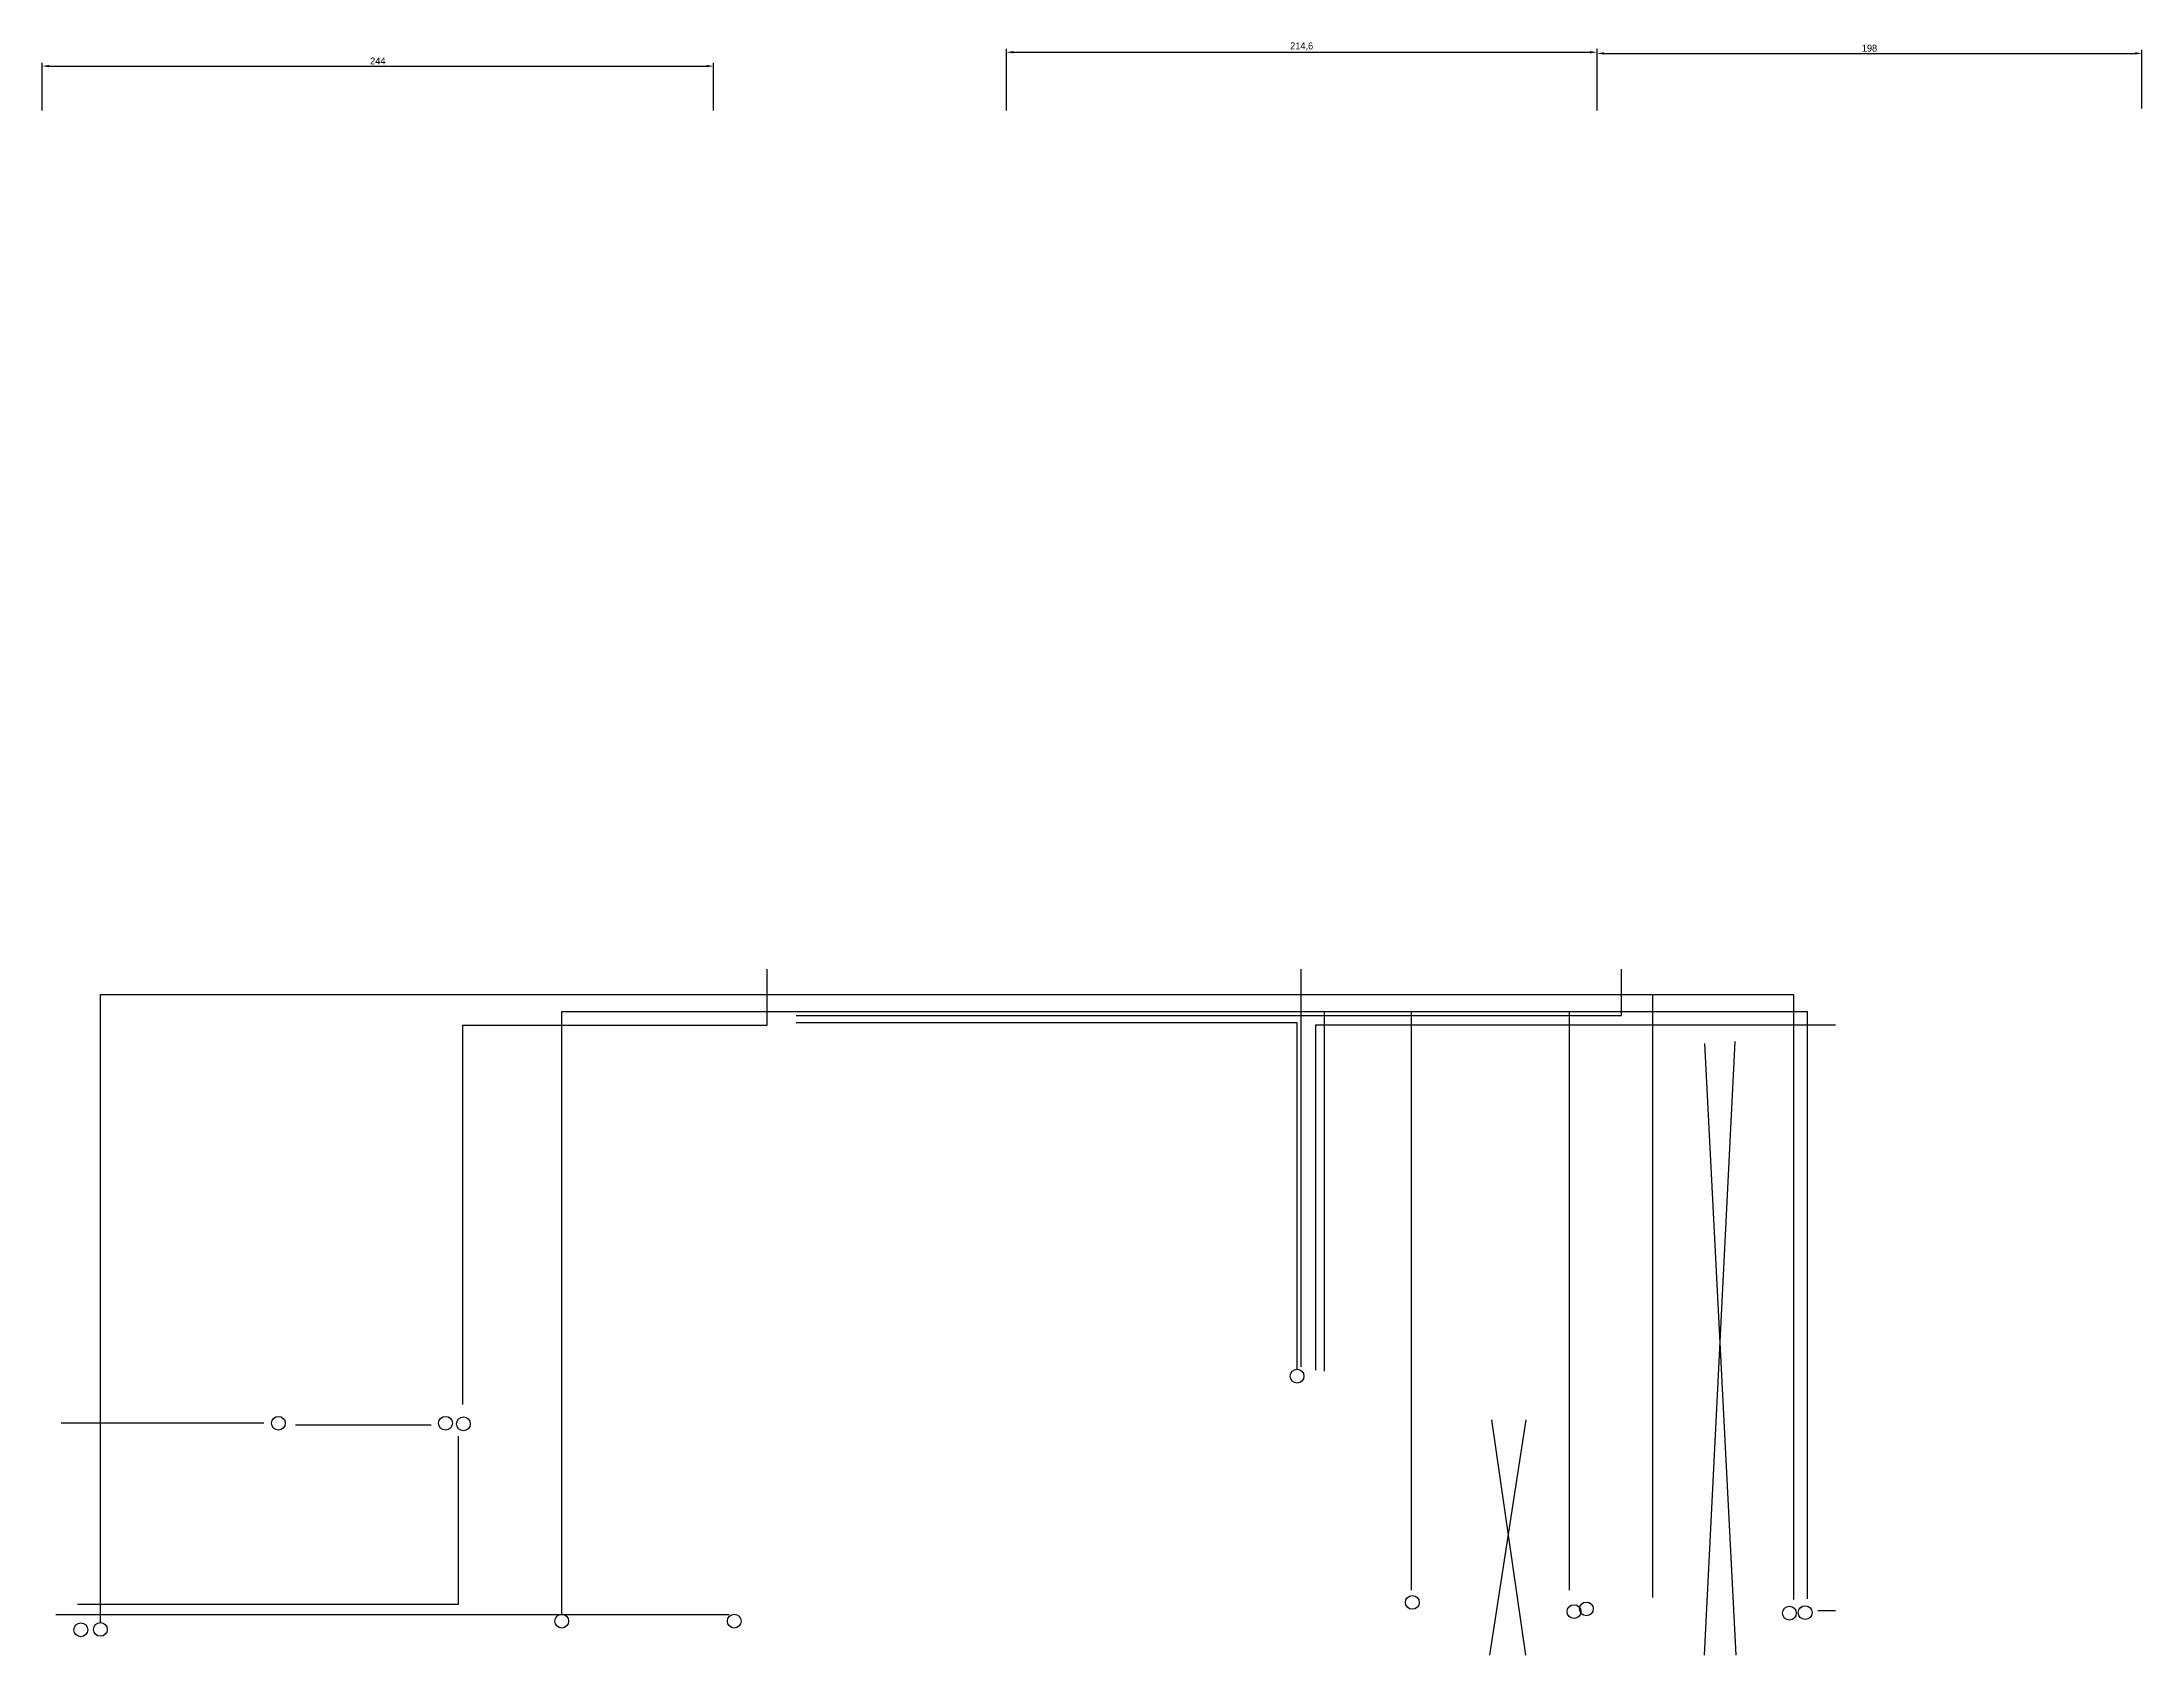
# Model space of a CAD drawing. Header units: millimetres. Extents: x 1478 to 10450, y 2114 to 8349.
# Drawn here: x 9687 to 10450, y 5643 to 6230 of the extents above; entities that cross this region are included whole.
import ezdxf

# ---------------------------------------------------------------- set-up
doc = ezdxf.new("R2010")
doc.units = ezdxf.units.MM
for name, color, linetype in [('Inst - elektro OLD', 200, 'Continuous'), ('Szkic', 6, 'Continuous'), ('Usunięte', 10, 'Continuous')]:
    doc.layers.add(name, color=color, linetype=linetype)
doc.dimstyles.new('ISO-25', dxfattribs={"dimtxt": 2.5, "dimasz": 2.5, "dimexe": 1.25, "dimexo": 0.625, "dimtad": 1, "dimtxsty": 'Standard', "dimcen": 2.5, "dimadec": 0, "dimazin": 0, "dimtfac": 1, "dimtmove": 0, "dimatfit": 3, "dimfxl": 1, "dimarcsym": 0})

msp = doc.modelspace()

# ---------------------------------------------------------------- blocks, each defined once
blk = doc.blocks.new('*D3086')
at = {"layer": 'Defpoints', "color": 0}
for p in [(244, 662.66), (0, 645.95), (244, 645.95)]:
    blk.add_point(p, dxfattribs=at)
at = {"layer": 'Szkic', "color": 0, "lineweight": -2}
for p, q in [((0, 646.58), (0, 663.91)), ((244, 646.58), (244, 663.91)), ((2.5, 662.66), (241.5, 662.66))]:
    blk.add_line(p, q, dxfattribs=at)
at = {"layer": 'Szkic', "color": 0}
for points in [[(2.5, 663.07), (2.5, 662.24), (0, 662.66)], [(241.5, 662.24), (241.5, 663.07), (244, 662.66)]]:
    blk.add_solid(points, dxfattribs=at)
at = {"layer": 'Szkic', "color": 0, "insert": (122, 664.53), "char_height": 2.5, "attachment_point": 5}
blk.add_mtext('244', dxfattribs=at)
blk = doc.blocks.new('*D3087')
at = {"layer": 'Defpoints', "color": 0}
for p in [(564.96, 667.7), (350.36, 645.95), (564.96, 645.95)]:
    blk.add_point(p, dxfattribs=at)
at = {"layer": 'Szkic', "color": 0, "lineweight": -2}
for p, q in [((350.36, 646.58), (350.36, 668.95)), ((352.86, 667.7), (562.46, 667.7)), ((564.96, 646.58), (564.96, 668.95))]:
    blk.add_line(p, q, dxfattribs=at)
at = {"layer": 'Szkic', "color": 0}
for points in [[(352.86, 668.12), (352.86, 667.29), (350.36, 667.7)], [(562.46, 667.29), (562.46, 668.12), (564.96, 667.7)]]:
    blk.add_solid(points, dxfattribs=at)
at = {"layer": 'Szkic', "color": 0, "insert": (457.66, 669.79), "char_height": 2.5, "attachment_point": 5}
blk.add_mtext('214,6', dxfattribs=at)
blk = doc.blocks.new('*D3088')
at = {"layer": 'Defpoints', "color": 0}
for p in [(762.96, 667.29), (564.96, 646.58), (762.96, 646.58)]:
    blk.add_point(p, dxfattribs=at)
at = {"layer": 'Szkic', "color": 0, "lineweight": -2}
for p, q in [((564.96, 647.2), (564.96, 668.54)), ((567.46, 667.29), (760.46, 667.29)), ((762.96, 647.2), (762.96, 668.54))]:
    blk.add_line(p, q, dxfattribs=at)
at = {"layer": 'Szkic', "color": 0}
for points in [[(567.46, 667.7), (567.46, 666.87), (564.96, 667.29)], [(760.46, 666.87), (760.46, 667.7), (762.96, 667.29)]]:
    blk.add_solid(points, dxfattribs=at)
at = {"layer": 'Szkic', "color": 0, "insert": (663.96, 669.16), "char_height": 2.5, "attachment_point": 5}
blk.add_mtext('198', dxfattribs=at)

# ---------------------------------------------------------------- dimensions: what is measured, and where the dimension line sits
at = {"layer": 'Szkic'}
for base, p1, p2, picture, middle in [((10252.406, 6225.964), (10037.806, 6204.216), (10252.406, 6204.216), '*D3087', (10145.106, 6228.047)), ((10450.406, 6225.547), (10252.406, 6204.841), (10450.406, 6204.841), '*D3088', (10351.406, 6227.422)), ((9931.446, 6220.919), (9687.446, 6204.216), (9931.446, 6204.216), '*D3086', (9809.446, 6222.794))]:
    dim = msp.add_linear_dim(base=base, p1=p1, p2=p2, dimstyle='ISO-25', dxfattribs=at)
    dim.commit()
    dim.dimension.update_dxf_attribs({"geometry": picture, "text_midpoint": middle, "insert": (9687.446, 5558.261)})

# ---------------------------------------------------------------- linework, layer by layer
at = {"color": 6}
for p, q in [((9950.745, 5892.683), (9950.745, 5872.307)), ((9950.745, 5872.307), (9840.279, 5872.307)), ((9840.279, 5872.307), (9840.279, 5734.529)), ((9694.361, 5727.879), (9768.063, 5727.879)), ((9828.887, 5727.02), (9779.59, 5727.02)), ((9838.735, 5661.952), (9838.735, 5723.023)), ((9700.285, 5661.952), (9838.735, 5661.952))]:
    msp.add_line(p, q, dxfattribs=at)
at = {"color": 2}
for p, q in [((10144.93, 5748.184), (10144.93, 5892.683)), ((10261.261, 5875.908), (10261.261, 5892.683)), ((9961.48, 5875.908), (10261.261, 5875.908)), ((10143.421, 5873.194), (9961.428, 5873.194)), ((10143.421, 5747.313), (10143.421, 5873.194))]:
    msp.add_line(p, q, dxfattribs=at)
at = {"color": 1}
for p, q in [((9876.284, 5658.296), (9876.284, 5877.386)), ((9876.284, 5877.386), (10184.853, 5877.386)), ((10153.306, 5877.386), (10153.306, 5746.597)), ((10184.853, 5877.386), (10184.853, 5667.006)), ((10184.853, 5877.386), (10328.724, 5877.386)), ((10242.435, 5667.007), (10242.435, 5877.386)), ((10328.724, 5877.386), (10328.724, 5663.863)), ((9692.446, 5658.196), (9937.114, 5658.196)), ((10332.637, 5659.683), (10339.046, 5659.683))]:
    msp.add_line(p, q, dxfattribs=at)
at = {"color": 4}
for p, q in [((10150.208, 5746.989), (10150.208, 5872.464)), ((10150.208, 5872.464), (10339.046, 5872.464))]:
    msp.add_line(p, q, dxfattribs=at)
at = {"layer": 'Inst - elektro OLD'}
for p, q in [((9708.667, 5655.294), (9708.667, 5883.478)), ((9708.667, 5883.478), (10247.088, 5883.478)), ((10247.088, 5883.478), (10323.784, 5883.478)), ((10272.517, 5883.478), (10272.517, 5664.394)), ((10323.784, 5883.478), (10323.784, 5663.62))]:
    msp.add_line(p, q, dxfattribs=at)
for centre in [(10248.528, 5660.246), (10322.296, 5658.681), (9708.667, 5652.794)]:
    msp.add_circle(centre, 2.5, dxfattribs=at)
at = {"layer": 'Usunięte'}
for p, q in [((10291.496, 5643.483), (10302.592, 5866.409)), ((10291.496, 5865.724), (10302.82, 5643.483)), ((10226.496, 5728.983), (10213.4, 5643.483)), ((10226.496, 5643.483), (10214.21, 5728.983))]:
    msp.add_line(p, q, dxfattribs=at)
at = {"layer": 'Usunięte', "color": 2}
msp.add_circle((10143.421, 5744.813), 2.5, dxfattribs=at)
at = {"layer": 'Usunięte'}
for centre in [(9773.348, 5727.718), (9834.051, 5727.718), (9840.528, 5727.499), (10185.306, 5662.606), (10244.045, 5659.268), (10328.022, 5658.875), (9701.543, 5652.647), (9876.284, 5655.796), (9938.946, 5655.796)]:
    msp.add_circle(centre, 2.5, dxfattribs=at)

msp.set_redraw_order([(e.dxf.handle, doc.entitydb.next_handle()) for e in msp.query("TEXT MTEXT ATTDEF DIMENSION ARC_DIMENSION")])  # texts and dimensions are drawn at this point

doc.saveas('drawing.dxf')
